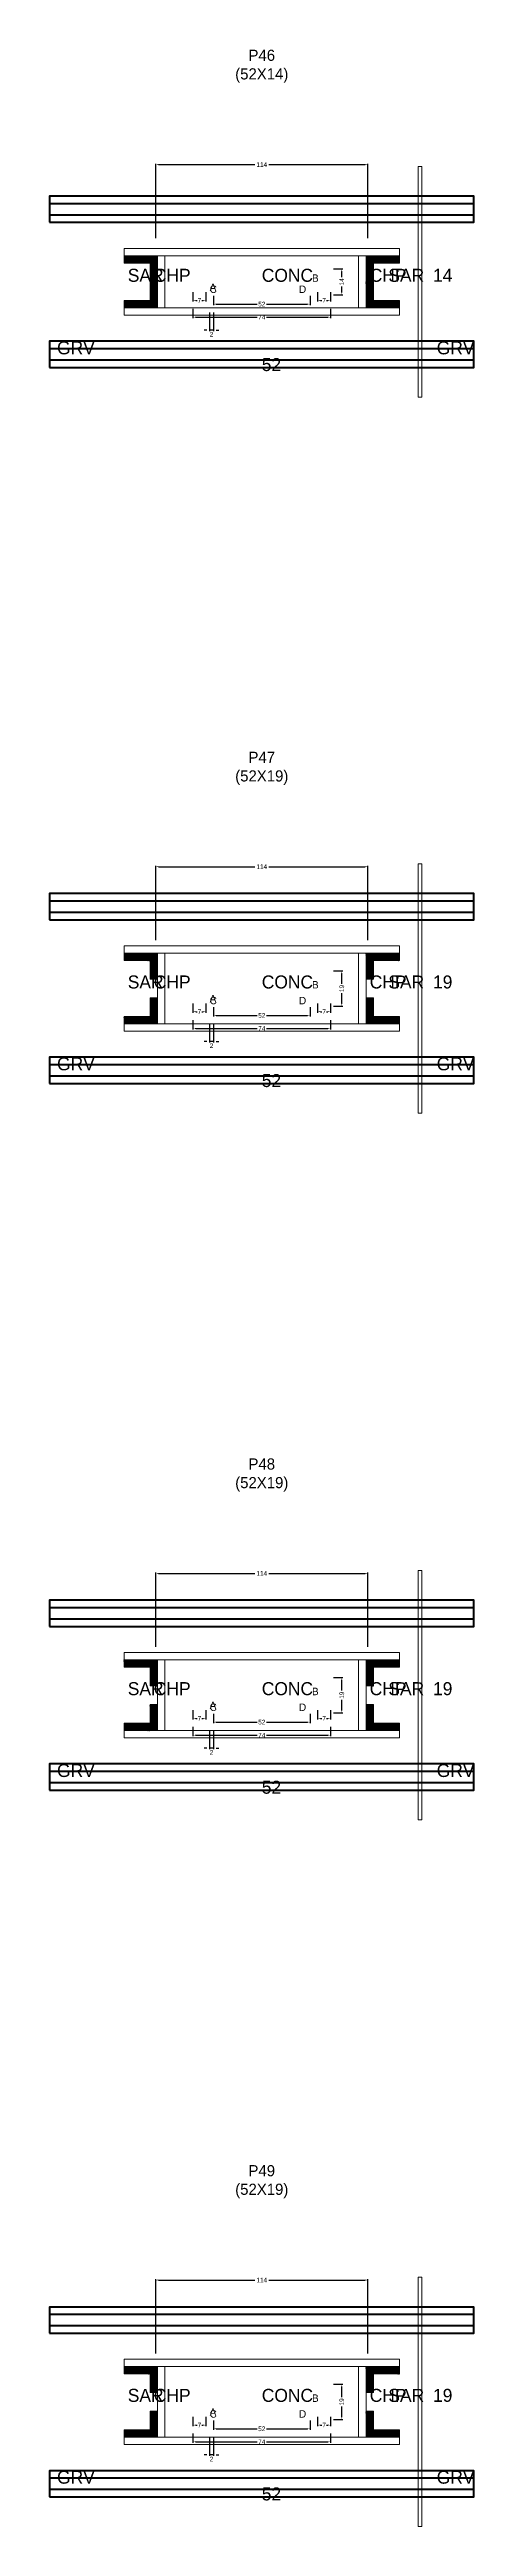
# Model space of a CAD drawing. Header units: centimetres. Extents: x -10500 to 4105, y -36866 to 295.
# Drawn here: x -114 to 114, y -18167 to -16835 of the extents above; entities that cross this region are included whole.
import ezdxf

# ---------------------------------------------------------------- set-up
doc = ezdxf.new("R2010")
doc.units = ezdxf.units.CM
for name, color, linetype in [('COTA', 241, 'Continuous'), ('GRAVATA', 224, 'Continuous'), ('Hachura', 251, 'Continuous'), ('NOMENCLATURA', 7, 'Continuous'), ('SARRAFO', 251, 'Continuous'), ('Texto Seção', 7, 'Continuous')]:
    doc.layers.add(name, color=color, linetype=linetype)
doc.dimstyles.new('cotax2', dxfattribs={"dimtxt": 2.5, "dimasz": 1.5, "dimexe": 0.5, "dimexo": 0.5, "dimgap": 0.5, "dimtad": 1, "dimcen": 2.5, "dimazin": 3, "dimtfac": 1, "dimtmove": 0, "dimatfit": 3})

msp = doc.modelspace()

# ---------------------------------------------------------------- texts
at = {"layer": 'NOMENCLATURA'}
for s, p in [('A', (-28, -16965)), ('C', (-28, -16966)), ('D', (20, -16966)), ('B', (27, -16960)), ('B', (27, -17340)), ('A', (-28, -17347.5)), ('C', (-28, -17348.5)), ('D', (20, -17348.5)), ('A', (-28, -17727.5)), ('C', (-28, -17728.5)), ('D', (20, -17728.5)), ('B', (27, -17720)), ('B', (27, -18100)), ('A', (-28, -18107.5)), ('C', (-28, -18108.5)), ('D', (20, -18108.5))]:
    msp.add_text(s, height=4, dxfattribs=at).set_placement(p)
at = {"layer": 'NOMENCLATURA', "char_height": 6, "attachment_point": 8}
for s, insert in [('P46\\P(52X14)', (0, -16853)), ('P47\\P(52X19)', (0, -17230.5)), ('P48\\P(52X19)', (0, -17610.5)), ('P49\\P(52X19)', (0, -17990.5))]:
    msp.add_mtext(s, dxfattribs=dict(at, insert=insert))
at = {"layer": 'Texto Seção'}
for s, p in [('SAR', (-72, -16960)), ('CHP', (-58, -16960)), ('CONC', (0, -16960)), ('CHP', (58, -16960)), ('SAR', (68, -16960)), ('14', (92, -16960)), ('GRV', (-110, -16999)), ('GRV', (94, -16999)), ('52', (0, -17008)), ('SAR', (-72, -17340)), ('CHP', (-58, -17340)), ('CONC', (0, -17340)), ('CHP', (58, -17340)), ('SAR', (68, -17340)), ('19', (92, -17340)), ('GRV', (-110, -17384)), ('GRV', (94, -17384)), ('52', (0, -17393)), ('SAR', (-72, -17720)), ('CHP', (-58, -17720)), ('CONC', (0, -17720)), ('CHP', (58, -17720)), ('SAR', (68, -17720)), ('19', (92, -17720)), ('GRV', (-110, -17764)), ('52', (0, -17773)), ('GRV', (94, -17764)), ('SAR', (-72, -18100)), ('CHP', (-58, -18100)), ('CONC', (0, -18100)), ('CHP', (58, -18100)), ('SAR', (68, -18100)), ('19', (92, -18100)), ('GRV', (-110, -18144)), ('GRV', (94, -18144)), ('52', (0, -18153))]:
    msp.add_text(s, height=7, dxfattribs=at).set_placement(p)

# ---------------------------------------------------------------- blocks, each defined once
blk = doc.blocks.new('_CLOSEDFILLED')
at = {"color": 0, "linetype": 'BYBLOCK'}
blk.add_solid([(-1, 0.16), (0, 0), (-1, -0.16)], dxfattribs=at)
blk = doc.blocks.new('*D1262')
for p, q in [((-37, -18117), (-37, -18122)), ((-35.5, -18121.5), (-2.5, -18121.5)), ((2.5, -18121.5), (35.5, -18121.5)), ((37, -18117), (37, -18122))]:
    blk.add_line(p, q)
at = {"layer": 'Defpoints'}
for p in [(-37, -18116.5), (-37, -18121.5), (37, -18116.5)]:
    blk.add_point(p, dxfattribs=at)
at = {"layer": 'COTA', "xscale": 1.5, "yscale": 1.5, "rotation": 180}
blk.add_blockref('_CLOSEDFILLED', (-37, -18121.5), dxfattribs=at)
at = {"layer": 'COTA', "xscale": 1.5, "yscale": 1.5}
blk.add_blockref('_CLOSEDFILLED', (37, -18121.5), dxfattribs=at)
at = {"layer": 'COTA', "insert": (0, -18121.5), "char_height": 2.5, "attachment_point": 5}
blk.add_mtext('74', dxfattribs=at)
blk = doc.blocks.new('*D1263')
for p, q in [((-26, -18110), (-26, -18115)), ((26, -18110), (26, -18115)), ((-24.5, -18114.5), (-2.5, -18114.5)), ((2.5, -18114.5), (24.5, -18114.5))]:
    blk.add_line(p, q)
at = {"layer": 'Defpoints'}
for p in [(-26, -18109.5), (26, -18109.5), (-26, -18114.5)]:
    blk.add_point(p, dxfattribs=at)
at = {"layer": 'COTA', "xscale": 1.5, "yscale": 1.5, "rotation": 180}
blk.add_blockref('_CLOSEDFILLED', (-26, -18114.5), dxfattribs=at)
at = {"layer": 'COTA', "xscale": 1.5, "yscale": 1.5}
blk.add_blockref('_CLOSEDFILLED', (26, -18114.5), dxfattribs=at)
at = {"layer": 'COTA', "insert": (0, -18114.5), "char_height": 2.5, "attachment_point": 5}
blk.add_mtext('52', dxfattribs=at)
blk = doc.blocks.new('*D1264')
for p, q in [((38.5, -18090.5), (43.5, -18090.5)), ((43, -18097.5), (43, -18092)), ((38.5, -18109.5), (43.5, -18109.5)), ((43, -18108), (43, -18102.5))]:
    blk.add_line(p, q)
at = {"layer": 'Defpoints'}
for p in [(38, -18090.5), (38, -18109.5), (43, -18109.5)]:
    blk.add_point(p, dxfattribs=at)
at = {"layer": 'COTA', "xscale": 1.5, "yscale": 1.5}
for p, rotation in [((43, -18090.5), 90), ((43, -18109.5), 270)]:
    blk.add_blockref('_CLOSEDFILLED', p, dxfattribs=dict(at, rotation=rotation))
at = {"layer": 'COTA', "insert": (43, -18100), "char_height": 2.5, "attachment_point": 5, "rotation": 90}
blk.add_mtext('19', dxfattribs=at)
blk = doc.blocks.new('*D1265')
for p, q in [((-37, -18108), (-37, -18113)), ((-35.5, -18112.5), (-34.75, -18112.5)), ((-32.25, -18112.5), (-31.5, -18112.5)), ((-30, -18108), (-30, -18113))]:
    blk.add_line(p, q)
at = {"layer": 'Defpoints'}
for p in [(-37, -18107.5), (-37, -18112.5), (-30, -18107.5)]:
    blk.add_point(p, dxfattribs=at)
at = {"layer": 'COTA', "xscale": 1.5, "yscale": 1.5, "rotation": 180}
blk.add_blockref('_CLOSEDFILLED', (-37, -18112.5), dxfattribs=at)
at = {"layer": 'COTA', "xscale": 1.5, "yscale": 1.5}
blk.add_blockref('_CLOSEDFILLED', (-30, -18112.5), dxfattribs=at)
at = {"layer": 'COTA', "insert": (-33.5, -18112.5), "char_height": 2.5, "attachment_point": 5}
blk.add_mtext('7', dxfattribs=at)
blk = doc.blocks.new('*D1266')
for p, q in [((30, -18108), (30, -18113)), ((31.5, -18112.5), (32.25, -18112.5)), ((34.75, -18112.5), (35.5, -18112.5)), ((37, -18108), (37, -18113))]:
    blk.add_line(p, q)
at = {"layer": 'Defpoints'}
for p in [(30, -18107.5), (30, -18112.5), (37, -18107.5)]:
    blk.add_point(p, dxfattribs=at)
at = {"layer": 'COTA', "xscale": 1.5, "yscale": 1.5, "rotation": 180}
blk.add_blockref('_CLOSEDFILLED', (30, -18112.5), dxfattribs=at)
at = {"layer": 'COTA', "xscale": 1.5, "yscale": 1.5}
blk.add_blockref('_CLOSEDFILLED', (37, -18112.5), dxfattribs=at)
at = {"layer": 'COTA', "insert": (33.5, -18112.5), "char_height": 2.5, "attachment_point": 5}
blk.add_mtext('7', dxfattribs=at)
blk = doc.blocks.new('*D1267')
for p, q in [((-57, -18074), (-57, -18034)), ((-55.5, -18034.5), (-3.75, -18034.5)), ((3.75, -18034.5), (55.5, -18034.5)), ((57, -18074), (57, -18034))]:
    blk.add_line(p, q)
at = {"layer": 'Defpoints'}
for p in [(-57, -18034.5), (-57, -18074.5), (57, -18074.5)]:
    blk.add_point(p, dxfattribs=at)
at = {"layer": 'COTA', "xscale": 1.5, "yscale": 1.5, "rotation": 180}
blk.add_blockref('_CLOSEDFILLED', (-57, -18034.5), dxfattribs=at)
at = {"layer": 'COTA', "xscale": 1.5, "yscale": 1.5}
blk.add_blockref('_CLOSEDFILLED', (57, -18034.5), dxfattribs=at)
at = {"layer": 'COTA', "insert": (0, -18034.5), "char_height": 2.5, "attachment_point": 5}
blk.add_mtext('114', dxfattribs=at)
blk = doc.blocks.new('*D1236')
for p, q in [((-37, -17737), (-37, -17742)), ((37, -17737), (37, -17742)), ((-35.5, -17741.5), (-2.5, -17741.5)), ((2.5, -17741.5), (35.5, -17741.5))]:
    blk.add_line(p, q)
at = {"layer": 'Defpoints'}
for p in [(-37, -17736.5), (37, -17736.5), (-37, -17741.5)]:
    blk.add_point(p, dxfattribs=at)
at = {"layer": 'COTA', "xscale": 1.5, "yscale": 1.5, "rotation": 180}
blk.add_blockref('_CLOSEDFILLED', (-37, -17741.5), dxfattribs=at)
at = {"layer": 'COTA', "xscale": 1.5, "yscale": 1.5}
blk.add_blockref('_CLOSEDFILLED', (37, -17741.5), dxfattribs=at)
at = {"layer": 'COTA', "insert": (0, -17741.5), "char_height": 2.5, "attachment_point": 5}
blk.add_mtext('74', dxfattribs=at)
blk = doc.blocks.new('*D1237')
for p, q in [((-26, -17730), (-26, -17735)), ((-24.5, -17734.5), (-2.5, -17734.5)), ((2.5, -17734.5), (24.5, -17734.5)), ((26, -17730), (26, -17735))]:
    blk.add_line(p, q)
at = {"layer": 'Defpoints'}
for p in [(-26, -17729.5), (-26, -17734.5), (26, -17729.5)]:
    blk.add_point(p, dxfattribs=at)
at = {"layer": 'COTA', "xscale": 1.5, "yscale": 1.5, "rotation": 180}
blk.add_blockref('_CLOSEDFILLED', (-26, -17734.5), dxfattribs=at)
at = {"layer": 'COTA', "xscale": 1.5, "yscale": 1.5}
blk.add_blockref('_CLOSEDFILLED', (26, -17734.5), dxfattribs=at)
at = {"layer": 'COTA', "insert": (0, -17734.5), "char_height": 2.5, "attachment_point": 5}
blk.add_mtext('52', dxfattribs=at)
blk = doc.blocks.new('*D1238')
for p, q in [((38.5, -17710.5), (43.5, -17710.5)), ((43, -17717.5), (43, -17712)), ((43, -17728), (43, -17722.5)), ((38.5, -17729.5), (43.5, -17729.5))]:
    blk.add_line(p, q)
at = {"layer": 'Defpoints'}
for p in [(38, -17710.5), (38, -17729.5), (43, -17729.5)]:
    blk.add_point(p, dxfattribs=at)
at = {"layer": 'COTA', "xscale": 1.5, "yscale": 1.5}
for p, rotation in [((43, -17710.5), 90), ((43, -17729.5), 270)]:
    blk.add_blockref('_CLOSEDFILLED', p, dxfattribs=dict(at, rotation=rotation))
at = {"layer": 'COTA', "insert": (43, -17720), "char_height": 2.5, "attachment_point": 5, "rotation": 90}
blk.add_mtext('19', dxfattribs=at)
blk = doc.blocks.new('*D1239')
for p, q in [((-37, -17728), (-37, -17733)), ((-35.5, -17732.5), (-34.75, -17732.5)), ((-32.25, -17732.5), (-31.5, -17732.5)), ((-30, -17728), (-30, -17733))]:
    blk.add_line(p, q)
at = {"layer": 'Defpoints'}
for p in [(-37, -17727.5), (-30, -17727.5), (-37, -17732.5)]:
    blk.add_point(p, dxfattribs=at)
at = {"layer": 'COTA', "xscale": 1.5, "yscale": 1.5, "rotation": 180}
blk.add_blockref('_CLOSEDFILLED', (-37, -17732.5), dxfattribs=at)
at = {"layer": 'COTA', "xscale": 1.5, "yscale": 1.5}
blk.add_blockref('_CLOSEDFILLED', (-30, -17732.5), dxfattribs=at)
at = {"layer": 'COTA', "insert": (-33.5, -17732.5), "char_height": 2.5, "attachment_point": 5}
blk.add_mtext('7', dxfattribs=at)
blk = doc.blocks.new('*D1240')
for p, q in [((30, -17728), (30, -17733)), ((31.5, -17732.5), (32.25, -17732.5)), ((34.75, -17732.5), (35.5, -17732.5)), ((37, -17728), (37, -17733))]:
    blk.add_line(p, q)
at = {"layer": 'Defpoints'}
for p in [(30, -17727.5), (37, -17727.5), (30, -17732.5)]:
    blk.add_point(p, dxfattribs=at)
at = {"layer": 'COTA', "xscale": 1.5, "yscale": 1.5, "rotation": 180}
blk.add_blockref('_CLOSEDFILLED', (30, -17732.5), dxfattribs=at)
at = {"layer": 'COTA', "xscale": 1.5, "yscale": 1.5}
blk.add_blockref('_CLOSEDFILLED', (37, -17732.5), dxfattribs=at)
at = {"layer": 'COTA', "insert": (33.5, -17732.5), "char_height": 2.5, "attachment_point": 5}
blk.add_mtext('7', dxfattribs=at)
blk = doc.blocks.new('*D1241')
for p, q in [((-57, -17694), (-57, -17654)), ((-55.5, -17654.5), (-3.75, -17654.5)), ((3.75, -17654.5), (55.5, -17654.5)), ((57, -17694), (57, -17654))]:
    blk.add_line(p, q)
at = {"layer": 'Defpoints'}
for p in [(-57, -17654.5), (-57, -17694.5), (57, -17694.5)]:
    blk.add_point(p, dxfattribs=at)
at = {"layer": 'COTA', "xscale": 1.5, "yscale": 1.5, "rotation": 180}
blk.add_blockref('_CLOSEDFILLED', (-57, -17654.5), dxfattribs=at)
at = {"layer": 'COTA', "xscale": 1.5, "yscale": 1.5}
blk.add_blockref('_CLOSEDFILLED', (57, -17654.5), dxfattribs=at)
at = {"layer": 'COTA', "insert": (0, -17654.5), "char_height": 2.5, "attachment_point": 5}
blk.add_mtext('114', dxfattribs=at)
blk = doc.blocks.new('*D1210')
for p, q in [((-37, -17357), (-37, -17362)), ((-35.5, -17361.5), (-2.5, -17361.5)), ((2.5, -17361.5), (35.5, -17361.5)), ((37, -17357), (37, -17362))]:
    blk.add_line(p, q)
at = {"layer": 'Defpoints'}
for p in [(-37, -17356.5), (-37, -17361.5), (37, -17356.5)]:
    blk.add_point(p, dxfattribs=at)
at = {"layer": 'COTA', "xscale": 1.5, "yscale": 1.5, "rotation": 180}
blk.add_blockref('_CLOSEDFILLED', (-37, -17361.5), dxfattribs=at)
at = {"layer": 'COTA', "xscale": 1.5, "yscale": 1.5}
blk.add_blockref('_CLOSEDFILLED', (37, -17361.5), dxfattribs=at)
at = {"layer": 'COTA', "insert": (0, -17361.5), "char_height": 2.5, "attachment_point": 5}
blk.add_mtext('74', dxfattribs=at)
blk = doc.blocks.new('*D1211')
for p, q in [((-26, -17350), (-26, -17355)), ((-24.5, -17354.5), (-2.5, -17354.5)), ((2.5, -17354.5), (24.5, -17354.5)), ((26, -17350), (26, -17355))]:
    blk.add_line(p, q)
at = {"layer": 'Defpoints'}
for p in [(-26, -17349.5), (-26, -17354.5), (26, -17349.5)]:
    blk.add_point(p, dxfattribs=at)
at = {"layer": 'COTA', "xscale": 1.5, "yscale": 1.5, "rotation": 180}
blk.add_blockref('_CLOSEDFILLED', (-26, -17354.5), dxfattribs=at)
at = {"layer": 'COTA', "xscale": 1.5, "yscale": 1.5}
blk.add_blockref('_CLOSEDFILLED', (26, -17354.5), dxfattribs=at)
at = {"layer": 'COTA', "insert": (0, -17354.5), "char_height": 2.5, "attachment_point": 5}
blk.add_mtext('52', dxfattribs=at)
blk = doc.blocks.new('*D1212')
for p, q in [((38.5, -17330.5), (43.5, -17330.5)), ((43, -17337.5), (43, -17332)), ((38.5, -17349.5), (43.5, -17349.5)), ((43, -17348), (43, -17342.5))]:
    blk.add_line(p, q)
at = {"layer": 'Defpoints'}
for p in [(38, -17330.5), (38, -17349.5), (43, -17349.5)]:
    blk.add_point(p, dxfattribs=at)
at = {"layer": 'COTA', "xscale": 1.5, "yscale": 1.5}
for p, rotation in [((43, -17330.5), 90), ((43, -17349.5), 270)]:
    blk.add_blockref('_CLOSEDFILLED', p, dxfattribs=dict(at, rotation=rotation))
at = {"layer": 'COTA', "insert": (43, -17340), "char_height": 2.5, "attachment_point": 5, "rotation": 90}
blk.add_mtext('19', dxfattribs=at)
blk = doc.blocks.new('*D1213')
for p, q in [((-37, -17348), (-37, -17353)), ((-35.5, -17352.5), (-34.75, -17352.5)), ((-32.25, -17352.5), (-31.5, -17352.5)), ((-30, -17348), (-30, -17353))]:
    blk.add_line(p, q)
at = {"layer": 'Defpoints'}
for p in [(-37, -17347.5), (-37, -17352.5), (-30, -17347.5)]:
    blk.add_point(p, dxfattribs=at)
at = {"layer": 'COTA', "xscale": 1.5, "yscale": 1.5, "rotation": 180}
blk.add_blockref('_CLOSEDFILLED', (-37, -17352.5), dxfattribs=at)
at = {"layer": 'COTA', "xscale": 1.5, "yscale": 1.5}
blk.add_blockref('_CLOSEDFILLED', (-30, -17352.5), dxfattribs=at)
at = {"layer": 'COTA', "insert": (-33.5, -17352.5), "char_height": 2.5, "attachment_point": 5}
blk.add_mtext('7', dxfattribs=at)
blk = doc.blocks.new('*D1214')
for p, q in [((30, -17348), (30, -17353)), ((31.5, -17352.5), (32.25, -17352.5)), ((34.75, -17352.5), (35.5, -17352.5)), ((37, -17348), (37, -17353))]:
    blk.add_line(p, q)
at = {"layer": 'Defpoints'}
for p in [(30, -17347.5), (30, -17352.5), (37, -17347.5)]:
    blk.add_point(p, dxfattribs=at)
at = {"layer": 'COTA', "xscale": 1.5, "yscale": 1.5, "rotation": 180}
blk.add_blockref('_CLOSEDFILLED', (30, -17352.5), dxfattribs=at)
at = {"layer": 'COTA', "xscale": 1.5, "yscale": 1.5}
blk.add_blockref('_CLOSEDFILLED', (37, -17352.5), dxfattribs=at)
at = {"layer": 'COTA', "insert": (33.5, -17352.5), "char_height": 2.5, "attachment_point": 5}
blk.add_mtext('7', dxfattribs=at)
blk = doc.blocks.new('*D1215')
for p, q in [((-57, -17314), (-57, -17274)), ((-55.5, -17274.5), (-3.75, -17274.5)), ((3.75, -17274.5), (55.5, -17274.5)), ((57, -17314), (57, -17274))]:
    blk.add_line(p, q)
at = {"layer": 'Defpoints'}
for p in [(-57, -17274.5), (-57, -17314.5), (57, -17314.5)]:
    blk.add_point(p, dxfattribs=at)
at = {"layer": 'COTA', "xscale": 1.5, "yscale": 1.5, "rotation": 180}
blk.add_blockref('_CLOSEDFILLED', (-57, -17274.5), dxfattribs=at)
at = {"layer": 'COTA', "xscale": 1.5, "yscale": 1.5}
blk.add_blockref('_CLOSEDFILLED', (57, -17274.5), dxfattribs=at)
at = {"layer": 'COTA', "insert": (0, -17274.5), "char_height": 2.5, "attachment_point": 5}
blk.add_mtext('114', dxfattribs=at)
blk = doc.blocks.new('*D1184')
for p, q in [((-37, -16974.5), (-37, -16979.5)), ((-35.5, -16979), (-2.5, -16979)), ((2.5, -16979), (35.5, -16979)), ((37, -16974.5), (37, -16979.5))]:
    blk.add_line(p, q)
at = {"layer": 'Defpoints'}
for p in [(-37, -16974), (-37, -16979), (37, -16974)]:
    blk.add_point(p, dxfattribs=at)
at = {"layer": 'COTA', "xscale": 1.5, "yscale": 1.5, "rotation": 180}
blk.add_blockref('_CLOSEDFILLED', (-37, -16979), dxfattribs=at)
at = {"layer": 'COTA', "xscale": 1.5, "yscale": 1.5}
blk.add_blockref('_CLOSEDFILLED', (37, -16979), dxfattribs=at)
at = {"layer": 'COTA', "insert": (0, -16979), "char_height": 2.5, "attachment_point": 5}
blk.add_mtext('74', dxfattribs=at)
blk = doc.blocks.new('*D1185')
for p, q in [((-26, -16967.5), (-26, -16972.5)), ((26, -16967.5), (26, -16972.5)), ((-24.5, -16972), (-2.5, -16972)), ((2.5, -16972), (24.5, -16972))]:
    blk.add_line(p, q)
at = {"layer": 'Defpoints'}
for p in [(-26, -16967), (26, -16967), (-26, -16972)]:
    blk.add_point(p, dxfattribs=at)
at = {"layer": 'COTA', "xscale": 1.5, "yscale": 1.5, "rotation": 180}
blk.add_blockref('_CLOSEDFILLED', (-26, -16972), dxfattribs=at)
at = {"layer": 'COTA', "xscale": 1.5, "yscale": 1.5}
blk.add_blockref('_CLOSEDFILLED', (26, -16972), dxfattribs=at)
at = {"layer": 'COTA', "insert": (0, -16972), "char_height": 2.5, "attachment_point": 5}
blk.add_mtext('52', dxfattribs=at)
blk = doc.blocks.new('*D1186')
for p, q in [((38.5, -16953), (43.5, -16953)), ((43, -16957.5), (43, -16954.5)), ((38.5, -16967), (43.5, -16967)), ((43, -16965.5), (43, -16962.5))]:
    blk.add_line(p, q)
at = {"layer": 'Defpoints'}
for p in [(38, -16953), (38, -16967), (43, -16967)]:
    blk.add_point(p, dxfattribs=at)
at = {"layer": 'COTA', "xscale": 1.5, "yscale": 1.5}
for p, rotation in [((43, -16953), 90), ((43, -16967), 270)]:
    blk.add_blockref('_CLOSEDFILLED', p, dxfattribs=dict(at, rotation=rotation))
at = {"layer": 'COTA', "insert": (43, -16960), "char_height": 2.5, "attachment_point": 5, "rotation": 90}
blk.add_mtext('14', dxfattribs=at)
blk = doc.blocks.new('*D1187')
for p, q in [((-37, -16965.5), (-37, -16970.5)), ((-30, -16965.5), (-30, -16970.5)), ((-35.5, -16970), (-34.75, -16970)), ((-32.25, -16970), (-31.5, -16970))]:
    blk.add_line(p, q)
at = {"layer": 'Defpoints'}
for p in [(-37, -16965), (-30, -16965), (-37, -16970)]:
    blk.add_point(p, dxfattribs=at)
at = {"layer": 'COTA', "xscale": 1.5, "yscale": 1.5, "rotation": 180}
blk.add_blockref('_CLOSEDFILLED', (-37, -16970), dxfattribs=at)
at = {"layer": 'COTA', "xscale": 1.5, "yscale": 1.5}
blk.add_blockref('_CLOSEDFILLED', (-30, -16970), dxfattribs=at)
at = {"layer": 'COTA', "insert": (-33.5, -16970), "char_height": 2.5, "attachment_point": 5}
blk.add_mtext('7', dxfattribs=at)
blk = doc.blocks.new('*D1188')
for p, q in [((30, -16965.5), (30, -16970.5)), ((37, -16965.5), (37, -16970.5)), ((31.5, -16970), (32.25, -16970)), ((34.75, -16970), (35.5, -16970))]:
    blk.add_line(p, q)
at = {"layer": 'Defpoints'}
for p in [(30, -16965), (37, -16965), (30, -16970)]:
    blk.add_point(p, dxfattribs=at)
at = {"layer": 'COTA', "xscale": 1.5, "yscale": 1.5, "rotation": 180}
blk.add_blockref('_CLOSEDFILLED', (30, -16970), dxfattribs=at)
at = {"layer": 'COTA', "xscale": 1.5, "yscale": 1.5}
blk.add_blockref('_CLOSEDFILLED', (37, -16970), dxfattribs=at)
at = {"layer": 'COTA', "insert": (33.5, -16970), "char_height": 2.5, "attachment_point": 5}
blk.add_mtext('7', dxfattribs=at)
blk = doc.blocks.new('*D1189')
for p, q in [((-57, -16936.5), (-57, -16896.5)), ((-55.5, -16897), (-3.75, -16897)), ((3.75, -16897), (55.5, -16897)), ((57, -16936.5), (57, -16896.5))]:
    blk.add_line(p, q)
at = {"layer": 'Defpoints'}
for p in [(-57, -16897), (-57, -16937), (57, -16937)]:
    blk.add_point(p, dxfattribs=at)
at = {"layer": 'COTA', "xscale": 1.5, "yscale": 1.5, "rotation": 180}
blk.add_blockref('_CLOSEDFILLED', (-57, -16897), dxfattribs=at)
at = {"layer": 'COTA', "xscale": 1.5, "yscale": 1.5}
blk.add_blockref('_CLOSEDFILLED', (57, -16897), dxfattribs=at)
at = {"layer": 'COTA', "insert": (0, -16897), "char_height": 2.5, "attachment_point": 5}
blk.add_mtext('114', dxfattribs=at)

# ---------------------------------------------------------------- dimensions: what is measured, and where the dimension line sits
at = {"layer": 'COTA'}
for base, p1, p2, picture, middle in [((-57, -16897), (-57, -16937), (57, -16937), '*D1189', (0, -16897)), ((-37, -16970), (-37, -16965), (-30, -16965), '*D1187', (-33.5, -16970)), ((-26, -16972), (-26, -16967), (26, -16967), '*D1185', (0, -16972)), ((30, -16970), (30, -16965), (37, -16965), '*D1188', (33.5, -16970)), ((-37, -16979), (-37, -16974), (37, -16974), '*D1184', (0, -16979)), ((-57, -17274.5), (-57, -17314.5), (57, -17314.5), '*D1215', (0, -17274.5)), ((-37, -17352.5), (-37, -17347.5), (-30, -17347.5), '*D1213', (-33.5, -17352.5)), ((-26, -17354.5), (-26, -17349.5), (26, -17349.5), '*D1211', (0, -17354.5)), ((30, -17352.5), (30, -17347.5), (37, -17347.5), '*D1214', (33.5, -17352.5)), ((-37, -17361.5), (-37, -17356.5), (37, -17356.5), '*D1210', (0, -17361.5)), ((-57, -17654.5), (-57, -17694.5), (57, -17694.5), '*D1241', (0, -17654.5)), ((-37, -17732.5), (-37, -17727.5), (-30, -17727.5), '*D1239', (-33.5, -17732.5)), ((30, -17732.5), (30, -17727.5), (37, -17727.5), '*D1240', (33.5, -17732.5)), ((-37, -17741.5), (-37, -17736.5), (37, -17736.5), '*D1236', (0, -17741.5)), ((-26, -17734.5), (-26, -17729.5), (26, -17729.5), '*D1237', (0, -17734.5)), ((-57, -18034.5), (-57, -18074.5), (57, -18074.5), '*D1267', (0, -18034.5)), ((-37, -18112.5), (-37, -18107.5), (-30, -18107.5), '*D1265', (-33.5, -18112.5)), ((-26, -18114.5), (-26, -18109.5), (26, -18109.5), '*D1263', (0, -18114.5)), ((30, -18112.5), (30, -18107.5), (37, -18107.5), '*D1266', (33.5, -18112.5)), ((-37, -18121.5), (-37, -18116.5), (37, -18116.5), '*D1262', (0, -18121.5))]:
    dim = msp.add_linear_dim(base=base, p1=p1, p2=p2, dimstyle='cotax2', dxfattribs=at)
    dim.commit()
    dim.dimension.update_dxf_attribs({"geometry": picture, "text_midpoint": middle})
for base, p1, p2, picture, middle in [((43, -16967), (38, -16967), (38, -16953), '*D1186', (43, -16960)), ((43, -17349.5), (38, -17349.5), (38, -17330.5), '*D1212', (43, -17340)), ((43, -17729.5), (38, -17729.5), (38, -17710.5), '*D1238', (43, -17720)), ((43, -18109.5), (38, -18109.5), (38, -18090.5), '*D1264', (43, -18100))]:
    dim = msp.add_linear_dim(base=base, p1=p1, p2=p2, angle=90, dimstyle='cotax2', dxfattribs=at)
    dim.commit()
    dim.dimension.update_dxf_attribs({"geometry": picture, "text_midpoint": middle})
for base, p1, p2 in [((-26, -16986), (-26, -16976), (-28, -16976)), ((-26, -17368.5), (-26, -17358.5), (-28, -17358.5)), ((-26, -17748.5), (-26, -17738.5), (-28, -17738.5)), ((-26, -18128.5), (-26, -18118.5), (-28, -18118.5))]:
    msp.add_linear_dim(base=base, p1=p1, p2=p2, dimstyle='cotax2', dxfattribs=at).render()

# ---------------------------------------------------------------- hatches: boundary and pattern name
at = {"layer": 'SARRAFO'}
h = msp.add_hatch(dxfattribs=at)
h.set_pattern_fill('SOLID', scale=2)
h.paths.add_polyline_path([(-74, -16950), (-60, -16950), (-60, -16946), (-74, -16946)])
h = msp.add_hatch(dxfattribs=at)
h.set_pattern_fill('SOLID', scale=2)
h.paths.add_polyline_path([(-60, -16960), (-56, -16960), (-56, -16946), (-60, -16946)])
h = msp.add_hatch(dxfattribs=at)
h.set_pattern_fill('SOLID', scale=2)
h.paths.add_polyline_path([(56, -16960), (60, -16960), (60, -16946), (56, -16946)])
h = msp.add_hatch(dxfattribs=at)
h.set_pattern_fill('SOLID', scale=2)
h.paths.add_polyline_path([(60, -16950), (74, -16950), (74, -16946), (60, -16946)])
h = msp.add_hatch(dxfattribs=at)
h.set_pattern_fill('SOLID', scale=2)
h.paths.add_polyline_path([(-60, -16974), (-56, -16974), (-56, -16960), (-60, -16960)])
h = msp.add_hatch(dxfattribs=at)
h.set_pattern_fill('SOLID', scale=2)
h.paths.add_polyline_path([(56, -16974), (60, -16974), (60, -16960), (56, -16960)])
h = msp.add_hatch(dxfattribs=at)
h.set_pattern_fill('SOLID', scale=2)
h.paths.add_polyline_path([(-74, -16974), (-60, -16974), (-60, -16970), (-74, -16970)])
h = msp.add_hatch(dxfattribs=at)
h.set_pattern_fill('SOLID', scale=2)
h.paths.add_polyline_path([(60, -16974), (74, -16974), (74, -16970), (60, -16970)])
h = msp.add_hatch(dxfattribs=at)
h.set_pattern_fill('SOLID', scale=2)
h.paths.add_polyline_path([(-74, -17325), (-60, -17325), (-60, -17321), (-74, -17321)])
h = msp.add_hatch(dxfattribs=at)
h.set_pattern_fill('SOLID', scale=2)
h.paths.add_polyline_path([(-60, -17335), (-56, -17335), (-56, -17321), (-60, -17321)])
h = msp.add_hatch(dxfattribs=at)
h.set_pattern_fill('SOLID', scale=2)
h.paths.add_polyline_path([(56, -17335), (60, -17335), (60, -17321), (56, -17321)])
h = msp.add_hatch(dxfattribs=at)
h.set_pattern_fill('SOLID', scale=2)
h.paths.add_polyline_path([(60, -17325), (74, -17325), (74, -17321), (60, -17321)])
h = msp.add_hatch(dxfattribs=at)
h.set_pattern_fill('SOLID', scale=2)
h.paths.add_polyline_path([(-60, -17359), (-56, -17359), (-56, -17345), (-60, -17345)])
h = msp.add_hatch(dxfattribs=at)
h.set_pattern_fill('SOLID', scale=2)
h.paths.add_polyline_path([(56, -17359), (60, -17359), (60, -17345), (56, -17345)])
h = msp.add_hatch(dxfattribs=at)
h.set_pattern_fill('SOLID', scale=2)
h.paths.add_polyline_path([(-74, -17359), (-60, -17359), (-60, -17355), (-74, -17355)])
h = msp.add_hatch(dxfattribs=at)
h.set_pattern_fill('SOLID', scale=2)
h.paths.add_polyline_path([(60, -17359), (74, -17359), (74, -17355), (60, -17355)])
h = msp.add_hatch(dxfattribs=at)
h.set_pattern_fill('SOLID', scale=2)
h.paths.add_polyline_path([(-74, -17705), (-60, -17705), (-60, -17701), (-74, -17701)])
h = msp.add_hatch(dxfattribs=at)
h.set_pattern_fill('SOLID', scale=2)
h.paths.add_polyline_path([(-60, -17715), (-56, -17715), (-56, -17701), (-60, -17701)])
h = msp.add_hatch(dxfattribs=at)
h.set_pattern_fill('SOLID', scale=2)
h.paths.add_polyline_path([(56, -17715), (60, -17715), (60, -17701), (56, -17701)])
h = msp.add_hatch(dxfattribs=at)
h.set_pattern_fill('SOLID', scale=2)
h.paths.add_polyline_path([(60, -17705), (74, -17705), (74, -17701), (60, -17701)])
h = msp.add_hatch(dxfattribs=at)
h.set_pattern_fill('SOLID', scale=2)
h.paths.add_polyline_path([(-60, -17739), (-56, -17739), (-56, -17725), (-60, -17725)])
h = msp.add_hatch(dxfattribs=at)
h.set_pattern_fill('SOLID', scale=2)
h.paths.add_polyline_path([(56, -17739), (60, -17739), (60, -17725), (56, -17725)])
h = msp.add_hatch(dxfattribs=at)
h.set_pattern_fill('SOLID', scale=2)
h.paths.add_polyline_path([(-74, -17739), (-60, -17739), (-60, -17735), (-74, -17735)])
h = msp.add_hatch(dxfattribs=at)
h.set_pattern_fill('SOLID', scale=2)
h.paths.add_polyline_path([(60, -17739), (74, -17739), (74, -17735), (60, -17735)])
h = msp.add_hatch(dxfattribs=at)
h.set_pattern_fill('SOLID', scale=2)
h.paths.add_polyline_path([(-74, -18085), (-60, -18085), (-60, -18081), (-74, -18081)])
h = msp.add_hatch(dxfattribs=at)
h.set_pattern_fill('SOLID', scale=2)
h.paths.add_polyline_path([(-60, -18095), (-56, -18095), (-56, -18081), (-60, -18081)])
h = msp.add_hatch(dxfattribs=at)
h.set_pattern_fill('SOLID', scale=2)
h.paths.add_polyline_path([(56, -18095), (60, -18095), (60, -18081), (56, -18081)])
h = msp.add_hatch(dxfattribs=at)
h.set_pattern_fill('SOLID', scale=2)
h.paths.add_polyline_path([(60, -18085), (74, -18085), (74, -18081), (60, -18081)])
h = msp.add_hatch(dxfattribs=at)
h.set_pattern_fill('SOLID', scale=2)
h.paths.add_polyline_path([(-60, -18119), (-56, -18119), (-56, -18105), (-60, -18105)])
h = msp.add_hatch(dxfattribs=at)
h.set_pattern_fill('SOLID', scale=2)
h.paths.add_polyline_path([(56, -18119), (60, -18119), (60, -18105), (56, -18105)])
h = msp.add_hatch(dxfattribs=at)
h.set_pattern_fill('SOLID', scale=2)
h.paths.add_polyline_path([(-74, -18119), (-60, -18119), (-60, -18115), (-74, -18115)])
h = msp.add_hatch(dxfattribs=at)
h.set_pattern_fill('SOLID', scale=2)
h.paths.add_polyline_path([(60, -18119), (74, -18119), (74, -18115), (60, -18115)])

# ---------------------------------------------------------------- linework, layer by layer
at = {"layer": 'GRAVATA', "lineweight": 50}
for points in [[(-114, -16928), (114, -16928), (114, -16914), (-114, -16914)], [(-114, -16924), (114, -16924), (114, -16918), (-114, -16918)], [(-114, -17006), (114, -17006), (114, -16992), (-114, -16992)], [(-114, -17002), (114, -17002), (114, -16996), (-114, -16996)], [(-114, -17303), (114, -17303), (114, -17289), (-114, -17289)], [(-114, -17299), (114, -17299), (114, -17293), (-114, -17293)], [(-114, -17391), (114, -17391), (114, -17377), (-114, -17377)], [(-114, -17387), (114, -17387), (114, -17381), (-114, -17381)], [(-114, -17683), (114, -17683), (114, -17669), (-114, -17669)], [(-114, -17679), (114, -17679), (114, -17673), (-114, -17673)], [(-114, -17771), (114, -17771), (114, -17757), (-114, -17757)], [(-114, -17767), (114, -17767), (114, -17761), (-114, -17761)], [(-114, -18063), (114, -18063), (114, -18049), (-114, -18049)], [(-114, -18059), (114, -18059), (114, -18053), (-114, -18053)], [(-114, -18151), (114, -18151), (114, -18137), (-114, -18137)], [(-114, -18147), (114, -18147), (114, -18141), (-114, -18141)]]:
    msp.add_lwpolyline(points, close=True, dxfattribs=at)
at = {"layer": 'Hachura', "lineweight": 13}
for points in [[(84, -17022), (86, -17022), (86, -16898), (84, -16898)], [(84, -17407), (86, -17407), (86, -17273), (84, -17273)], [(84, -17787), (86, -17787), (86, -17653), (84, -17653)], [(84, -18167), (86, -18167), (86, -18033), (84, -18033)]]:
    msp.add_lwpolyline(points, close=True, dxfattribs=at)
at = {"layer": 'Hachura', "lineweight": 18}
for points in [[(-74, -16946), (74, -16946), (74, -16942), (-74, -16942)], [(-56, -16974), (-52, -16974), (-52, -16946), (-56, -16946)], [(52, -16974), (56, -16974), (56, -16946), (52, -16946)], [(-74, -16978), (74, -16978), (74, -16974), (-74, -16974)], [(-74, -17321), (74, -17321), (74, -17317), (-74, -17317)], [(-56, -17359), (-52, -17359), (-52, -17321), (-56, -17321)], [(52, -17359), (56, -17359), (56, -17321), (52, -17321)], [(-74, -17363), (74, -17363), (74, -17359), (-74, -17359)], [(-74, -17701), (74, -17701), (74, -17697), (-74, -17697)], [(-56, -17739), (-52, -17739), (-52, -17701), (-56, -17701)], [(52, -17739), (56, -17739), (56, -17701), (52, -17701)], [(-74, -17743), (74, -17743), (74, -17739), (-74, -17739)], [(-74, -18081), (74, -18081), (74, -18077), (-74, -18077)], [(-56, -18119), (-52, -18119), (-52, -18081), (-56, -18081)], [(52, -18119), (56, -18119), (56, -18081), (52, -18081)], [(-74, -18123), (74, -18123), (74, -18119), (-74, -18119)]]:
    msp.add_lwpolyline(points, close=True, dxfattribs=at)
at = {"layer": 'SARRAFO', "lineweight": 13}
for points in [[(-74, -16950), (-60, -16950), (-60, -16946), (-74, -16946)], [(-60, -16960), (-56, -16960), (-56, -16946), (-60, -16946)], [(56, -16960), (60, -16960), (60, -16946), (56, -16946)], [(60, -16950), (74, -16950), (74, -16946), (60, -16946)], [(-60, -16974), (-56, -16974), (-56, -16960), (-60, -16960)], [(56, -16974), (60, -16974), (60, -16960), (56, -16960)], [(-74, -16974), (-60, -16974), (-60, -16970), (-74, -16970)], [(60, -16974), (74, -16974), (74, -16970), (60, -16970)], [(-74, -17325), (-60, -17325), (-60, -17321), (-74, -17321)], [(-60, -17335), (-56, -17335), (-56, -17321), (-60, -17321)], [(56, -17335), (60, -17335), (60, -17321), (56, -17321)], [(60, -17325), (74, -17325), (74, -17321), (60, -17321)], [(-60, -17359), (-56, -17359), (-56, -17345), (-60, -17345)], [(56, -17359), (60, -17359), (60, -17345), (56, -17345)], [(-74, -17359), (-60, -17359), (-60, -17355), (-74, -17355)], [(60, -17359), (74, -17359), (74, -17355), (60, -17355)], [(-74, -17705), (-60, -17705), (-60, -17701), (-74, -17701)], [(-60, -17715), (-56, -17715), (-56, -17701), (-60, -17701)], [(56, -17715), (60, -17715), (60, -17701), (56, -17701)], [(60, -17705), (74, -17705), (74, -17701), (60, -17701)], [(-60, -17739), (-56, -17739), (-56, -17725), (-60, -17725)], [(56, -17739), (60, -17739), (60, -17725), (56, -17725)], [(-74, -17739), (-60, -17739), (-60, -17735), (-74, -17735)], [(60, -17739), (74, -17739), (74, -17735), (60, -17735)], [(-74, -18085), (-60, -18085), (-60, -18081), (-74, -18081)], [(-60, -18095), (-56, -18095), (-56, -18081), (-60, -18081)], [(56, -18095), (60, -18095), (60, -18081), (56, -18081)], [(60, -18085), (74, -18085), (74, -18081), (60, -18081)], [(-60, -18119), (-56, -18119), (-56, -18105), (-60, -18105)], [(56, -18119), (60, -18119), (60, -18105), (56, -18105)], [(-74, -18119), (-60, -18119), (-60, -18115), (-74, -18115)], [(60, -18119), (74, -18119), (74, -18115), (60, -18115)]]:
    msp.add_lwpolyline(points, close=True, dxfattribs=at)

msp.set_redraw_order([(e.dxf.handle, doc.entitydb.next_handle()) for e in msp.query("TEXT MTEXT ATTDEF DIMENSION ARC_DIMENSION")])  # texts and dimensions are drawn at this point

doc.saveas('drawing.dxf')
